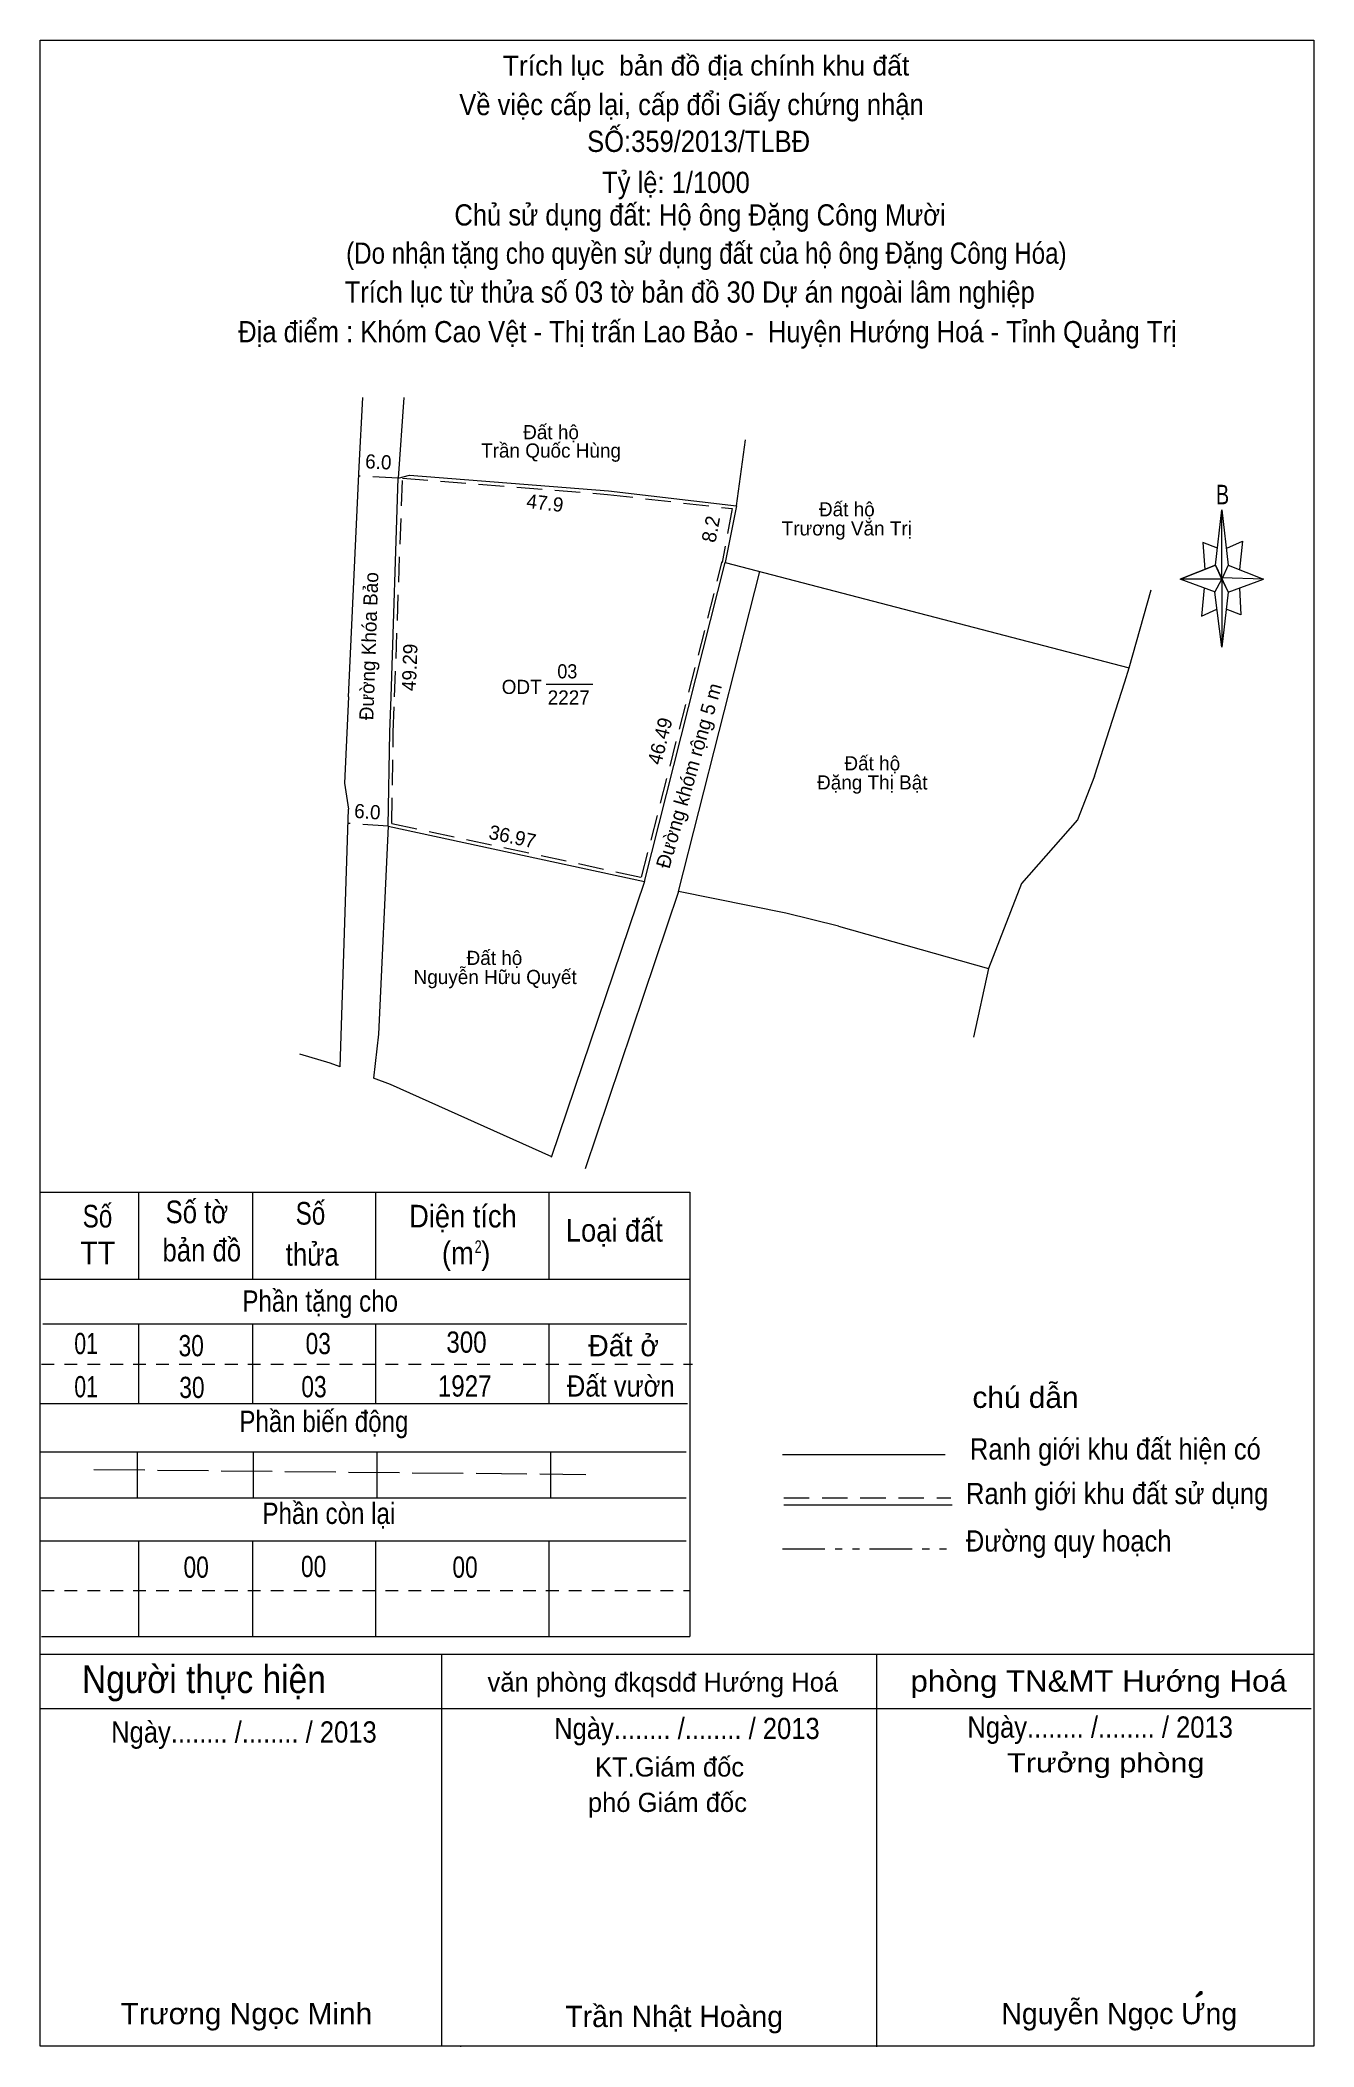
# Model space of a CAD drawing. Header units: centimetres. Extents: x -45 to 72, y -1 to 27.
# Drawn here: x 54.12 to 72.12, y -1.2 to 27.16 of the extents above; entities that cross this region are included whole.
import ezdxf
from ezdxf.enums import TextEntityAlignment as Align

# ---------------------------------------------------------------- set-up
doc = ezdxf.new("R2010")
doc.units = ezdxf.units.CM
doc.header["$LTSCALE"] = 0.12
for name, pattern in [('DASH_DOUBLE_DOT', [9.2, 5, -1.2, 0.3, -1.2, 0.3, -1.2]), ('LONG_DASHED', [7.5, 6, -1.5]), ('MEDIUM_DASHED', [4.5, 3, -1.5]), ('SHORT_DASHED', [2.7, 1.5, -1.2])]:
    doc.linetypes.add(name, pattern=pattern)
for name, color, linetype, lineweight in [('10', 7, 'Continuous', 13), ('17', 7, 'Continuous', 13), ('5', 7, 'Continuous', 13)]:
    doc.layers.add(name, color=color, linetype=linetype, lineweight=lineweight)
doc.layers.add('34', color=7, linetype='Continuous')

msp = doc.modelspace()

# ---------------------------------------------------------------- texts
at = {"layer": '17'}
for s, p in [('Đất hộ', (61.34, 21.52)), ('Trần Quốc Hùng', (61.34, 21.26)), ('Đất hộ', (65.52, 20.43)), ('Trương Văn Trị', (65.52, 20.16)), ('ODT', (60.925, 17.92)), ('2227', (61.59, 17.77)), ('Đất hộ', (65.88, 16.84)), ('Đặng Thị Bật', (65.88, 16.57)), ('Đất hộ', (60.54, 14.09)), ('Nguyễn Hữu Quyết', (60.55, 13.82))]:
    msp.add_text(s, height=0.2, dxfattribs=at).set_placement(p, align=Align.CENTER)
for s, height, rotation, p in [('6.0', 0.1999, 356.961, (58.8947, 21.1002)), ('47.9', 0.2, 353.472, (61.2436, 20.5198)), ('8.2', 0.2, 79.17, (63.6966, 20.2312)), ('Đường Khóa Bảo', 0.2, 87.998, (58.8647, 18.5915)), ('49.29', 0.2, 87.998, (59.4416, 18.2915)), ('Đường khóm rộng 5 m', 0.2, 73.964, (63.3843, 16.7374)), ('46.49', 0.2, 75.731, (62.9766, 17.2304)), ('6.0', 0.2, 356.007, (58.738, 16.1569)), ('36.97', 0.2, 347.885, (60.774, 15.8062))]:
    msp.add_text(s, height=height, rotation=rotation, dxfattribs=at).set_placement(p, align=Align.CENTER)
at = {"layer": '17', "width": 0.95}
msp.add_text('03', height=0.2, dxfattribs=at).set_placement((61.57, 18.14), align=Align.CENTER)
at = {"layer": '34', "width": 0.9}
msp.add_text('SỐ:359/2013/TLBĐ', height=0.3, dxfattribs=at).set_placement((61.85, 25.58))
at = {"layer": '5'}
for s, height, p in [('Trích lục  bản đồ địa chính khu đất', 0.28, (63.53, 26.66)), ('Đất ở', 0.3, (62.365, 8.56)), ('văn phòng đkqsdđ Hướng Hoá ', 0.27, (62.97, 3.82)), ('KT.Giám đốc', 0.27, (63.015, 2.62)), ('phó Giám đốc', 0.27, (62.985, 2.12)), ('Nguyễn Ngọc Ưng', 0.3, (69.37, -0.88)), ('Trần Nhật Hoàng', 0.3, (63.08, -0.92))]:
    msp.add_text(s, height=height, dxfattribs=at).set_placement(p, align=Align.CENTER)
for s, height, width, p in [('Về việc cấp lại, cấp đổi Giấy chứng nhận', 0.3, 0.9, (63.325, 26.1)), ('Tỷ lệ: 1/1000', 0.3, 0.9, (63.105, 25)), ('Chủ sử dụng đất: Hộ ông Đặng Công Mười', 0.3, 0.9, (63.445, 24.54)), ('(Do nhận tặng cho quyền sử dụng đất của hộ ông Đặng Công Hóa)', 0.3, 0.85, (63.535, 24)), ('Trích lục từ thửa số 03 tờ bản đồ 30 Dự án ngoài lâm nghiệp', 0.3, 0.9, (63.3, 23.45)), ('Địa điểm : Khóm Cao Vệt - Thị trấn Lao Bảo -  Huyện Hướng Hoá - Tỉnh Quảng Trị ', 0.3, 0.9, (63.6, 22.89)), ('B', 0.2756, 0.75, (70.83, 20.6)), ('Số tờ', 0.32, 0.85, (56.335, 10.44)), ('Số', 0.32, 0.8, (57.94, 10.42)), ('Số', 0.32, 0.8, (54.93, 10.38)), ('Diện tích', 0.32, 0.9, (60.095, 10.38)), ('Loại đất', 0.32, 0.9, (62.235, 10.18)), ('bản đồ', 0.32, 0.85, (56.405, 9.9)), ('TT', 0.32, 0.95, (54.935, 9.86)), ('thửa', 0.32, 0.85, (57.965, 9.84)), ('(m )', 0.32, 0.9, (60.14, 9.86)), ('2', 0.177, 0.75, (60.31, 10.02)), ('Phần tặng cho ', 0.3, 0.85, (58.125, 9.19)), ('01', 0.3, 0.75, (54.77, 8.59)), ('30', 0.3, 0.8, (56.255, 8.56)), ('03', 0.3, 0.8, (58.05, 8.59)), ('300', 0.3, 0.85, (60.145, 8.61)), ('01', 0.3, 0.75, (54.77, 7.98)), ('30', 0.3, 0.8, (56.265, 7.97)), ('03', 0.3, 0.8, (57.99, 7.98)), ('1927', 0.3, 0.85, (60.12, 7.99)), ('Đất vườn', 0.3, 0.9, (62.325, 7.99)), ('chú dẫn', 0.3, 1.05, (68.045, 7.83)), ('Phần biến động', 0.3, 0.85, (58.13, 7.49)), ('Ranh giới khu đất hiện có ', 0.3, 0.9, (69.365, 7.1)), ('Phần còn lại', 0.3, 0.85, (58.2, 6.19)), ('Ranh giới khu đất sử dụng', 0.3, 0.9, (69.34, 6.47)), ('Đường quy hoạch ', 0.3, 0.9, (68.705, 5.8)), ('00', 0.3, 0.8, (56.325, 5.43)), ('00', 0.3, 0.8, (57.985, 5.44)), ('00', 0.3, 0.8, (60.125, 5.43)), ('Người thực hiện', 0.3937, 0.9, (56.435, 3.8)), ('phòng TN&MT Hướng Hoá ', 0.3, 1.1, (69.14, 3.82)), ('Ngày........ /........ / 2013', 0.3, 0.9, (57, 3.1)), ('Ngày........ /........ / 2013', 0.3, 0.9, (63.26, 3.15)), ('Ngày........ /........ / 2013', 0.3, 0.9, (69.1, 3.17)), ('Trưởng phòng', 0.27, 1.2, (69.18, 2.68)), ('Trương Ngọc Minh', 0.3, 1.05, (57.035, -0.88))]:
    msp.add_text(s, height=height, dxfattribs=dict(at, width=width)).set_placement(p, align=Align.CENTER)

# ---------------------------------------------------------------- hatches: boundary and pattern name
at = {"layer": '5'}
msp.add_hatch(color=256, dxfattribs=at).paths.add_polyline_path([(70.45, -0.49), (70.47, -0.49), (70.54, -0.45), (70.54, -0.44), (70.54, -0.43), (70.54, -0.43), (70.54, -0.42), (70.53, -0.42), (70.51, -0.42)])

# ---------------------------------------------------------------- linework, layer by layer
at = {"layer": '10', "linetype": 'LONG_DASHED'}
msp.add_line((54.88, 6.96), (61.83, 6.89), dxfattribs=at)
at = {"layer": '17'}
for p, q in [((58.63, 21.13), (58.68, 22.11)), ((59.26, 22.11), (59.18, 20.97)), ((63.96, 20.58), (64.09, 21.51)), ((58.48, 17.88), (58.63, 21.13)), ((59.08, 17.88), (59.18, 20.97)), ((62.66, 15.27), (63.8, 19.78)), ((63.14, 15.13), (64.29, 19.65)), ((69.51, 18.29), (69.82, 19.39)), ((58.48, 17.88), (58.42, 16.66)), ((61.27, 18.06), (61.93, 18.06)), ((58.42, 16.66), (58.48, 16.29)), ((58.36, 12.65), (58.48, 16.29)), ((63.14, 15.13), (61.82, 11.21)), ((65.4, 14.64), (67.52, 14.04)), ((67.52, 14.04), (67.31, 13.07))]:
    msp.add_line(p, q, dxfattribs=at)
at = {"layer": '17', "linetype": 'MEDIUM_DASHED'}
for p, q in [((59.18, 20.97), (58.62, 21)), ((59.13, 17.88), (59.24, 20.97)), ((63.9, 20.54), (63.76, 19.78)), ((62.62, 15.33), (63.76, 19.79)), ((59.04, 16.05), (58.47, 16.09)), ((59.09, 16.09), (62.62, 15.33))]:
    msp.add_line(p, q, dxfattribs=at)
at = {"layer": '17', "linetype": 'SHORT_DASHED'}
for p, q in [((54.14, 8.45), (63.34, 8.45)), ((54.14, 5.25), (63.29, 5.25))]:
    msp.add_line(p, q, dxfattribs=at)
at = {"layer": '17', "linetype": 'DASH_DOUBLE_DOT'}
msp.add_line((64.61, 5.84), (66.99, 5.84), dxfattribs=at)
at = {"layer": '17'}
for points in [[(59.18, 20.97), (59.34, 21.01), (62.15, 20.79), (63.96, 20.58)], [(63.96, 20.58), (63.8, 19.78), (69.51, 18.29)], [(69.02, 16.76), (69.45, 18.09), (69.51, 18.29)], [(59.04, 16.05), (59.06, 17.38), (59.08, 17.88)], [(69.02, 16.76), (68.78, 16.14), (67.99, 15.24), (67.52, 14.04)], [(59.04, 16.05), (58.9, 13.11), (58.83, 12.49)], [(59.04, 16.05), (62.66, 15.27), (61.34, 11.37)], [(65.4, 14.64), (64.66, 14.82), (63.14, 15.13)], [(58.36, 12.65), (58.22, 12.7), (57.79, 12.83)], [(61.35, 11.38), (59.07, 12.4), (58.83, 12.49)]]:
    msp.add_lwpolyline(points, dxfattribs=at)
at = {"layer": '17', "linetype": 'MEDIUM_DASHED'}
for points in [[(59.24, 20.97), (62.14, 20.74), (63.9, 20.54)], [(59.09, 16.09), (59.11, 17.38), (59.13, 17.88)]]:
    msp.add_lwpolyline(points, dxfattribs=at)
at = {"layer": '5'}
for p, q in [((70.73, 19.74), (70.82, 20.52)), ((70.91, 19.74), (71.41, 19.54)), ((70.73, 19.36), (70.23, 19.54)), ((70.91, 19.36), (70.82, 18.58)), ((71.07, 19.42), (71.09, 19.04)), ((71.09, 19.04), (70.88, 19.12)), ((54.12, 10.88), (63.3, 10.88)), ((55.51, 10.88), (55.51, 9.65)), ((57.12, 10.88), (57.12, 9.65)), ((58.86, 10.88), (58.86, 9.65)), ((61.31, 10.88), (61.31, 9.65)), ((63.3, 10.88), (63.3, 4.6)), ((54.12, 9.65), (63.3, 9.65)), ((54.16, 9.02), (63.26, 9.02)), ((55.51, 9.02), (55.51, 7.89)), ((57.12, 9.02), (57.12, 7.89)), ((58.86, 9.02), (58.86, 7.89)), ((61.31, 9.02), (61.31, 7.89)), ((54.12, 7.89), (63.27, 7.89)), ((54.12, 7.21), (63.25, 7.21)), ((55.49, 7.21), (55.49, 6.56)), ((57.13, 7.21), (57.13, 6.56)), ((58.88, 7.21), (58.88, 6.56)), ((61.33, 7.21), (61.33, 6.56)), ((64.61, 7.17), (66.91, 7.17)), ((54.12, 6.56), (63.25, 6.56)), ((64.63, 6.46), (67.01, 6.46)), ((54.12, 5.95), (63.25, 5.95)), ((55.51, 5.95), (55.51, 4.6)), ((57.12, 5.95), (57.12, 4.6)), ((58.86, 5.95), (58.86, 4.6)), ((61.31, 5.95), (61.31, 4.6)), ((54.14, 4.6), (63.3, 4.6)), ((54.12, 4.35), (72.12, 4.35)), ((59.79, 4.35), (59.79, -1.19)), ((54.12, 3.58), (72.08, 3.58)), ((60.06, -1.19), (60.06, -1.2))]:
    msp.add_line(p, q, dxfattribs=at)
at = {"layer": '5', "linetype": 'MEDIUM_DASHED'}
msp.add_line((64.63, 6.56), (66.99, 6.56), dxfattribs=at)
at = {"layer": '5'}
for points in [[(54.12, 27.16), (72.12, 27.16), (72.12, -1.19), (54.12, -1.19)], [(70.82, 20.52), (70.91, 19.74), (70.82, 19.54)], [(70.82, 19.54), (70.23, 19.54), (70.73, 19.74), (70.91, 19.36), (71.41, 19.54), (70.82, 19.56)], [(70.82, 19.54), (70.82, 18.58), (70.72, 19.36)], [(70.45, -0.49), (70.47, -0.49), (70.54, -0.45), (70.54, -0.44), (70.54, -0.43), (70.54, -0.43), (70.54, -0.42), (70.53, -0.42), (70.51, -0.42)]]:
    msp.add_lwpolyline(points, close=True, dxfattribs=at)
for points in [[(70.76, 19.98), (70.55, 20.06), (70.58, 19.68)], [(70.89, 19.98), (71.11, 20.08), (71.07, 19.68)], [(70.82, 19.54), (70.73, 19.74), (70.23, 19.54)], [(70.57, 19.42), (70.53, 19.02), (70.75, 19.12)], [(70.82, 19.54), (70.91, 19.36), (71.41, 19.54)], [(65.94, 4.35), (65.94, -1.19), (65.94, -1.2)]]:
    msp.add_lwpolyline(points, dxfattribs=at)

msp.set_redraw_order([(e.dxf.handle, doc.entitydb.next_handle()) for e in msp.query("TEXT MTEXT ATTDEF DIMENSION ARC_DIMENSION")])  # texts and dimensions are drawn at this point

doc.saveas('drawing.dxf')
